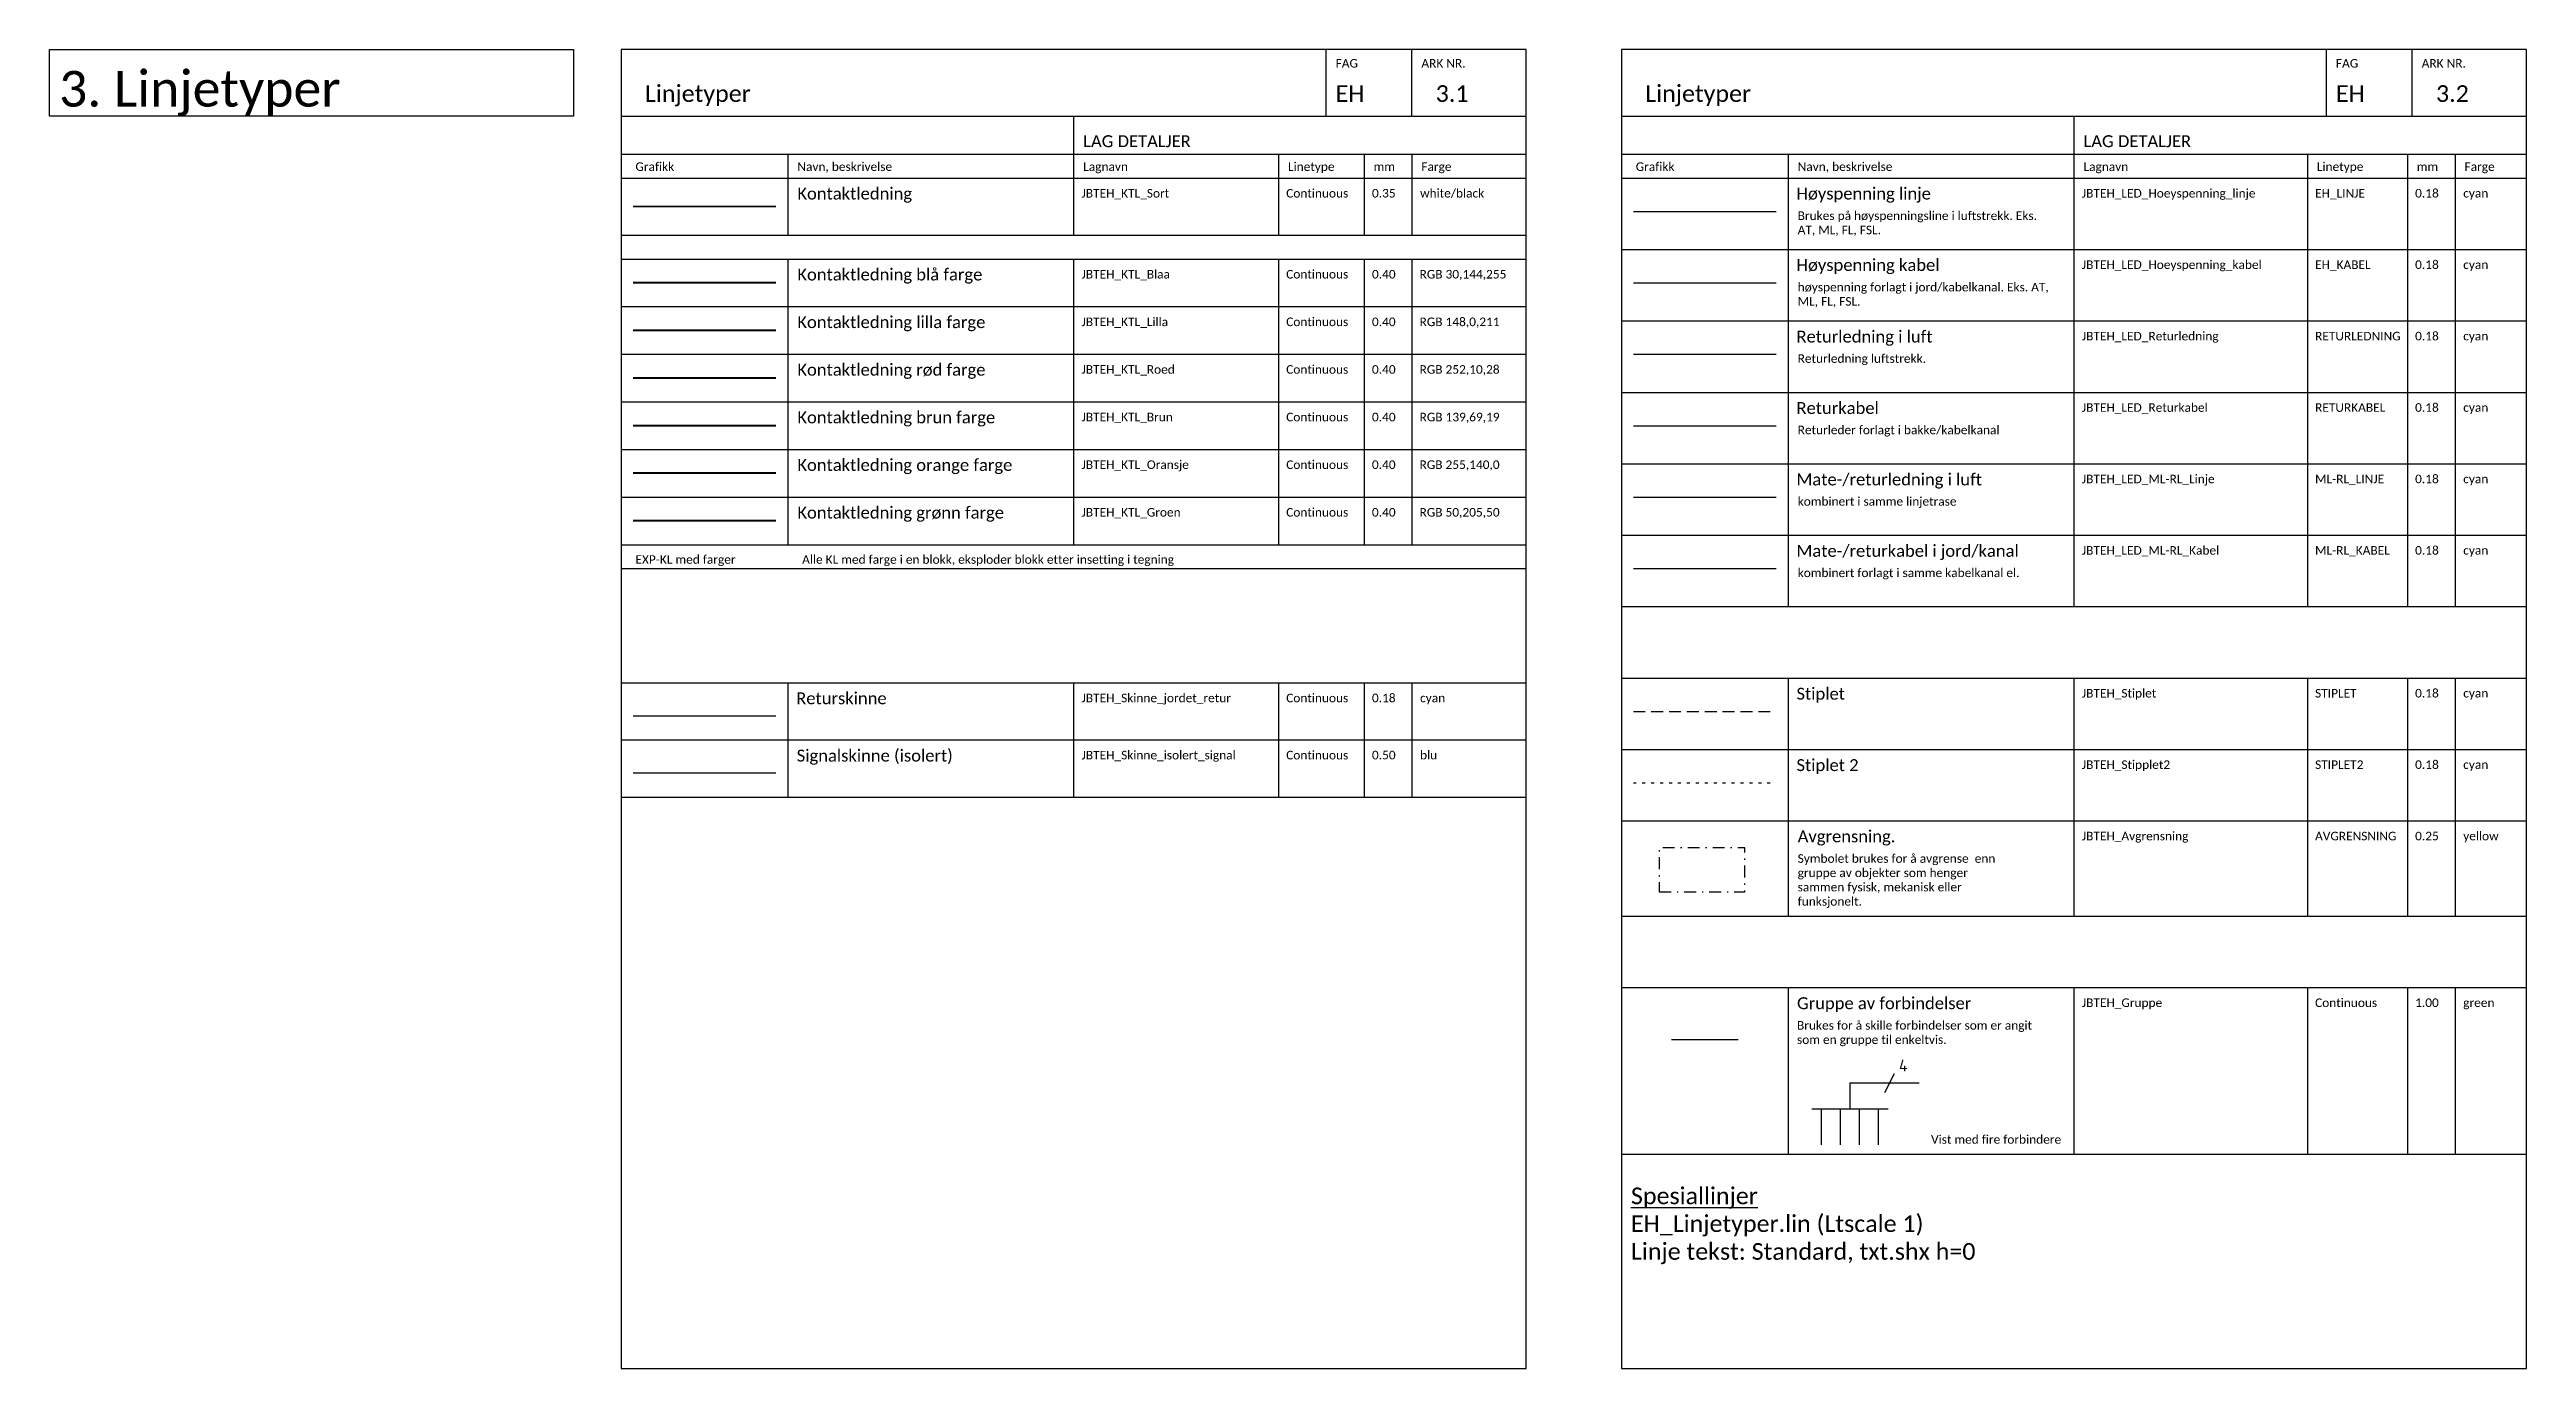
# Model space of a CAD drawing. Header units: metres. Extents: x -951 to 2504, y -1674 to 782.
# Drawn here: x 1136 to 1656, y -396 to -119 of the extents above; entities that cross this region are included whole.
import ezdxf
from ezdxf.lldxf.tags import DXFTag

# ---------------------------------------------------------------- set-up
doc = ezdxf.new("R2010")
doc.units = ezdxf.units.M
for name, pattern in [('AVGRENSNING', [5.25, 2.5, -1.25, 0.25, -1.25]), ('STIPLET', [3.75, 2.5, -1.25]), ('STIPLET2', [1.875, 0.625, -1.25])]:
    doc.linetypes.add(name, pattern=pattern)
doc.layers.get('0').update_dxf_attribs({"color": 211})
for name, color, linetype in [('JBTEH_ATT_Tekst', 2, 'Continuous'), ('JBTEH_Avgrensning', 2, 'AVGRENSNING'), ('JBTEH_Gruppe', 3, 'Continuous'), ('JBTEH_Komponenter', 4, 'Continuous'), ('JBTEH_LED_Hoeyspenning_kabel', 4, 'KABEL2'), ('JBTEH_LED_Hoeyspenning_linje', 4, 'KABEL'), ('JBTEH_LED_ML-RL_Kabel', 4, 'ML-RL_KABEL'), ('JBTEH_LED_ML-RL_Linje', 4, 'ML-RL_LINJE'), ('JBTEH_LED_Returkabel', 4, 'RETURKABEL'), ('JBTEH_LED_Returledning', 4, 'RETURLEDNING'), ('JBTEH_Skinne_isolert_signal', 240, 'Continuous'), ('JBTEH_Skinne_jordet_retur', 4, 'Continuous'), ('JBTEH_Stiplet', 4, 'STIPLET'), ('JBTEH_Stiplet2', 4, 'STIPLET2'), ('RAMME', 5, 'Continuous'), ('RAMME SYMBOLER', 4, 'Continuous'), ('RAMME TEKST', 7, 'Continuous')]:
    doc.layers.add(name, color=color, linetype=linetype)
for name, color, linetype, lineweight, true_color in [('JBTEH_KTL_Blaa', 7, 'Continuous', 40, 0x1e90ff), ('JBTEH_KTL_Brun', 7, 'Continuous', 40, 0x8b4513), ('JBTEH_KTL_Groen', 7, 'Continuous', 40, 0x32cd32), ('JBTEH_KTL_Lilla', 7, 'Continuous', 40, 0x9400d3), ('JBTEH_KTL_Oransje', 7, 'Continuous', 40, 0xff8c00), ('JBTEH_KTL_Roed', 7, 'Continuous', 40, 0xfc0a1c)]:
    doc.layers.add(name, color=color, linetype=linetype, lineweight=lineweight, true_color=true_color)
doc.layers.add('JBTEH_KTL_Sort', color=7, linetype='Continuous', lineweight=35)
doc.styles.add('Calibri', font='calibri.ttf')
doc.styles.add('ISO25', font='iso3098.shx', dxfattribs={"height": 2.5})
doc.linetypes.add('KABEL', pattern='A,0.3,-0.001,0.3,-0.001,0.3,-0.001,["x",Standard,S=0.25,R=0,X=0,Y=-0.08],-0.001', length=0.904)
doc.linetypes.add('KABEL2', pattern='A,0.3,-0.1,0.3,-0.1,0.3,-0.1,["x",Standard,S=0.25,R=0,X=0,Y=-0.08],-0.1', length=1.3)
tags = doc.linetypes.add('ML-RL_KABEL', pattern='A,1.5,-0.7,1,[133,ltypeshp,S=0.5,R=0,X=0,Y=0],-1,1,-0.7,1.5,["x",Standard,S=1.5,R=360,X=0,Y=-0.5],2.25', length=9.65).pattern_tags.tags
tags[22] = DXFTag(74, 10)
tags = doc.linetypes.add('ML-RL_LINJE', pattern='A,3.2,[133,ltypeshp,S=0.5,R=0,X=0,Y=0],-1,3.2,["x",Standard,S=1.5,R=360,X=0,Y=-0.5],2.25', length=9.65).pattern_tags.tags
tags[14] = DXFTag(74, 10)
doc.linetypes.add('RETURKABEL', pattern='A,1.5,-0.7,1,[133,ltypeshp,S=0.5,R=0,X=0,Y=0],-1,1,-0.7,1.5', length=7.4)
doc.linetypes.add('RETURLEDNING', pattern='A,3.2,[133,ltypeshp,S=0.5,R=0,X=0,Y=0],-1,3.2', length=7.4)

msp = doc.modelspace()

# ---------------------------------------------------------------- texts
at = {"layer": 'RAMME TEKST', "style": 'Calibri'}
for s, height, p in [('3. Linjetyper', 7.5, (1137.62, -131)), ('Høyspenning linje', 2.5, (1502.37, -150.5)), ('Høyspenning kabel', 2.5, (1502.37, -165.5)), ('Returledning i luft', 2.5, (1502.37, -180.54)), ('Returkabel', 2.5, (1502.37, -195.54)), ('Mate-/returledning i luft', 2.5, (1502.37, -210.54)), ('Mate-/returkabel i jord/kanal', 2.5, (1502.37, -225.54)), ('Returskinne', 2.5, (1292.37, -256.5)), ('Stiplet', 2.5, (1502.37, -255.54)), ('Signalskinne (isolert)', 2.5, (1292.48, -268.54)), ('Stiplet 2', 2.5, (1502.37, -270.54)), ('Avgrensning.', 2.5, (1502.62, -285.5))]:
    msp.add_text(s, height=height, dxfattribs=at).set_placement(p)
at = {"layer": 'RAMME TEKST', "linetype": 'ByBlock', "style": 'Calibri'}
for s, height, p in [('FAG', 1.8, (1405.62, -122.8)), ('ARK NR.', 1.8, (1423.62, -122.8)), ('FAG', 1.8, (1615.62, -122.8)), ('ARK NR.', 1.8, (1633.62, -122.8)), ('Linjetyper', 3.5, (1260.62, -130)), ('EH', 3.5, (1405.62, -130)), ('3.1', 3.5, (1426.62, -130)), ('Linjetyper', 3.5, (1470.62, -130)), ('EH', 3.5, (1615.62, -130)), ('3.2', 3.5, (1636.62, -130)), ('LAG DETALJER', 2.5, (1352.62, -139.5)), ('LAG DETALJER', 2.5, (1562.62, -139.5)), ('Grafikk', 1.8, (1258.62, -144.5)), ('Navn, beskrivelse', 1.8, (1292.62, -144.5)), ('Lagnavn', 1.8, (1352.62, -144.5)), ('Linetype', 1.8, (1395.62, -144.5)), ('mm', 1.8, (1413.6, -144.5)), ('Farge', 1.8, (1423.62, -144.5)), ('Grafikk', 1.8, (1468.62, -144.5)), ('Navn, beskrivelse', 1.8, (1502.62, -144.5)), ('Lagnavn', 1.8, (1562.62, -144.5)), ('Linetype', 1.8, (1611.62, -144.5)), ('mm', 1.8, (1632.6, -144.5)), ('Farge', 1.8, (1642.62, -144.5)), ('Kontaktledning', 2.5, (1292.62, -150.5)), ('JBTEH_KTL_Sort', 1.8, (1352.28, -150.09)), ('Continuous', 1.8, (1395.24, -150.09)), ('0.35', 1.8, (1413.24, -150.08)), ('white/black', 1.8, (1423.34, -150.08)), ('JBTEH_LED_Hoeyspenning_linje', 1.8, (1562.28, -150.09)), ('EH_LINJE', 1.8, (1611.24, -150.09)), ('0.18', 1.8, (1632.24, -150.08)), ('cyan', 1.8, (1642.34, -150.08)), ('Kontaktledning blå farge', 2.5, (1292.62, -167.5)), ('JBTEH_KTL_Blaa', 1.8, (1352.28, -167.09)), ('Continuous', 1.8, (1395.24, -167.09)), ('0.40', 1.8, (1413.24, -167.09)), ('RGB 30,144,255', 1.8, (1423.24, -167.09)), ('JBTEH_LED_Hoeyspenning_kabel', 1.8, (1562.28, -165.09)), ('EH_KABEL', 1.8, (1611.24, -165.09)), ('0.18', 1.8, (1632.24, -165.08)), ('cyan', 1.8, (1642.34, -165.08)), ('Kontaktledning lilla farge', 2.5, (1292.62, -177.5)), ('JBTEH_KTL_Lilla', 1.8, (1352.28, -177.09)), ('Continuous', 1.8, (1395.24, -177.09)), ('0.40', 1.8, (1413.24, -177.09)), ('RGB 148,0,211', 1.8, (1423.24, -177.09)), ('JBTEH_LED_Returledning', 1.8, (1562.28, -180.09)), ('RETURLEDNING', 1.8, (1611.24, -180.09)), ('0.18', 1.8, (1632.24, -180.08)), ('cyan', 1.8, (1642.34, -180.08)), ('Kontaktledning rød farge', 2.5, (1292.62, -187.5)), ('JBTEH_KTL_Roed', 1.8, (1352.28, -187.09)), ('Continuous', 1.8, (1395.24, -187.09)), ('0.40', 1.8, (1413.24, -187.09)), ('RGB 252,10,28', 1.8, (1423.24, -187.09)), ('Kontaktledning brun farge', 2.5, (1292.62, -197.5)), ('JBTEH_KTL_Brun', 1.8, (1352.28, -197.09)), ('Continuous', 1.8, (1395.24, -197.09)), ('0.40', 1.8, (1413.24, -197.09)), ('RGB 139,69,19', 1.8, (1423.24, -197.09)), ('JBTEH_LED_Returkabel', 1.8, (1562.28, -195.09)), ('RETURKABEL', 1.8, (1611.24, -195.09)), ('0.18', 1.8, (1632.24, -195.08)), ('cyan', 1.8, (1642.34, -195.08)), ('Kontaktledning orange farge', 2.5, (1292.62, -207.5)), ('JBTEH_KTL_Oransje', 1.8, (1352.28, -207.09)), ('Continuous', 1.8, (1395.24, -207.09)), ('0.40', 1.8, (1413.24, -207.09)), ('RGB 255,140,0', 1.8, (1423.24, -207.09)), ('JBTEH_LED_ML-RL_Linje', 1.8, (1562.28, -210.09)), ('ML-RL_LINJE', 1.8, (1611.24, -210.09)), ('0.18', 1.8, (1632.24, -210.08)), ('cyan', 1.8, (1642.34, -210.08)), ('Kontaktledning grønn farge', 2.5, (1292.62, -217.5)), ('JBTEH_KTL_Groen', 1.8, (1352.28, -217.09)), ('Continuous', 1.8, (1395.24, -217.09)), ('0.40', 1.8, (1413.24, -217.09)), ('RGB 50,205,50', 1.8, (1423.24, -217.09)), ('JBTEH_LED_ML-RL_Kabel', 1.8, (1562.28, -225.09)), ('ML-RL_KABEL', 1.8, (1611.24, -225.09)), ('0.18', 1.8, (1632.24, -225.08)), ('EXP-KL med farger', 1.8, (1258.62, -227)), ('Alle KL med farge i en blokk, eksploder blokk etter insetting i tegning', 1.8, (1293.62, -227)), ('cyan', 1.8, (1642.34, -225.08)), ('JBTEH_Skinne_jordet_retur', 1.8, (1352.28, -256.09)), ('Continuous', 1.8, (1395.24, -256.09)), ('0.18', 1.8, (1413.24, -256.08)), ('cyan', 1.8, (1423.34, -256.08)), ('JBTEH_Stiplet', 1.8, (1562.28, -255.09)), ('STIPLET', 1.8, (1611.24, -255.09)), ('0.18', 1.8, (1632.24, -255.08)), ('cyan', 1.8, (1642.34, -255.08)), ('JBTEH_Skinne_isolert_signal', 1.8, (1352.28, -268.09)), ('Continuous', 1.8, (1395.24, -268.09)), ('0.50', 1.8, (1413.24, -268.08)), ('blu', 1.8, (1423.34, -268.08)), ('JBTEH_Stipplet2', 1.8, (1562.28, -270.09)), ('STIPLET2', 1.8, (1611.24, -270.09)), ('0.18', 1.8, (1632.24, -270.08)), ('cyan', 1.8, (1642.34, -270.08)), ('JBTEH_Avgrensning', 1.8, (1562.28, -285.09)), ('AVGRENSNING', 1.8, (1611.24, -285.09)), ('0.25', 1.8, (1632.24, -285.08)), ('yellow', 1.8, (1642.34, -285.08)), ('JBTEH_Gruppe', 1.8, (1562.28, -320.09)), ('Continuous', 1.8, (1611.24, -320.09)), ('1.00', 1.8, (1632.24, -320.08)), ('green', 1.8, (1642.34, -320.08))]:
    msp.add_text(s, height=height, dxfattribs=at).set_placement(p)
at = {"layer": 'RAMME TEKST', "linetype": 'ByBlock', "attachment_point": 1, "style": 'Calibri'}
for s, width, insert, char_height in [('Brukes på høyspenningsline i luftstrekk. Eks. AT, ML, FL, FSL.', 53, (1502.62, -153), 1.8), ('høyspenning forlagt i jord/kabelkanal. Eks. AT, ML, FL, FSL.', 53, (1502.62, -168), 1.8), ('Returledning luftstrekk.', 53, (1502.62, -183), 1.8), ('Returleder forlagt i bakke/kabelkanal', 53, (1502.62, -198), 1.8), ('{\\W1;kombinert i samme linjetrase}', 58, (1502.62, -213), 1.8), ('kombinert forlagt i samme kabelkanal el.', 58, (1502.62, -228), 1.8), ('Symbolet brukes for å avgrense  enn gruppe av objekter som henger sammen fysisk, mekanisk eller funksjonelt.', 46, (1502.62, -288), 1.8), ('Brukes for å skille forbindelser som er angit som en gruppe til enkeltvis.', 53, (1502.48, -323.04), 1.8), ('Vist med fire forbindere', 30.7302, (1530.62, -347), 1.8), ('{\\LSpesiallinjer\\P}EH_Linjetyper.lin (Ltscale 1) \\PLinje tekst: Standard, txt.shx h=0', 79.0763, (1467.62, -358), 3.5)]:
    msp.add_mtext_dynamic_manual_height_columns(s, width=width, gutter_width=6.5, heights=[0], dxfattribs=dict(at, insert=insert, char_height=char_height))
at = {"layer": 'RAMME TEKST', "insert": (1502.48, -318.04), "char_height": 2.5, "width": 58.1412, "attachment_point": 1, "style": 'Calibri'}
msp.add_mtext('Gruppe av forbindelser', dxfattribs=at)

# ---------------------------------------------------------------- blocks, each defined once
blk = doc.blocks.new('EXP_KL med farge')
at = {"layer": 'JBTEH_KTL_Blaa'}
blk.add_line((32.5, 55), (2.5, 55), dxfattribs=at)
at = {"layer": 'JBTEH_KTL_Brun'}
blk.add_line((32.5, 25), (2.5, 25), dxfattribs=at)
at = {"layer": 'JBTEH_KTL_Groen'}
blk.add_line((32.5, 5), (2.5, 5), dxfattribs=at)
at = {"layer": 'JBTEH_KTL_Lilla'}
blk.add_line((32.5, 45), (2.5, 45), dxfattribs=at)
at = {"layer": 'JBTEH_KTL_Oransje'}
blk.add_line((32.5, 15), (2.5, 15), dxfattribs=at)
at = {"layer": 'JBTEH_KTL_Roed'}
blk.add_line((32.5, 35), (2.5, 35), dxfattribs=at)
blk = doc.blocks.new('EH_Gr_forbindelser')
at = {"layer": 'JBTEH_Komponenter'}
blk.add_line((-1, -2), (1, 2), dxfattribs=at)
at = {"layer": 'JBTEH_ATT_Tekst', "style": 'ISO25'}
blk.add_attdef('ANTALL', (1.96, 2.38), '', height=2.5, dxfattribs=at)
blk = doc.blocks.new('EXP-Gruppe av forbindelser')
at = {"layer": 'JBTEH_Gruppe'}
blk.add_line((0, 0), (16, 0), dxfattribs=at)
at = {"layer": 'JBTEH_LED_Hoeyspenning_kabel', "ltscale": 5, "flags": 128}
blk.add_lwpolyline([(8, 0), (8, 5.48), (22.5, 5.48)], dxfattribs=at)
at = {"layer": 'JBTEH_LED_Hoeyspenning_kabel', "ltscale": 5}
for points in [[(2, -7.5), (2, 0)], [(6, -7.5), (6, 0)], [(10, -7.5), (10, 0)], [(14, -7.5), (14, 0)]]:
    blk.add_lwpolyline(points, dxfattribs=at)
at = {"layer": 'RAMME SYMBOLER'}
blk.add_blockref('EH_Gr_forbindelser', (16.31, 5.48), dxfattribs=at).add_auto_attribs({'ANTALL': '4'})

# ---------------------------------------------------------------- linework, layer by layer
at = {"layer": 'JBTEH_Avgrensning', "flags": 128}
msp.add_lwpolyline([(1473.54, -295.9), (1491.54, -295.9), (1491.54, -286.65), (1473.54, -286.65)], close=True, dxfattribs=at)
at = {"layer": 'JBTEH_Gruppe'}
msp.add_line((1490.12, -327), (1476.12, -327), dxfattribs=at)
at = {"layer": 'JBTEH_KTL_Sort'}
msp.add_line((1288.12, -152), (1258.12, -152), dxfattribs=at)
at = {"layer": 'JBTEH_LED_Hoeyspenning_kabel', "ltscale": 5}
msp.add_line((1468.12, -168), (1498.12, -168), dxfattribs=at)
at = {"layer": 'JBTEH_LED_Hoeyspenning_linje', "ltscale": 5}
msp.add_line((1468.12, -153), (1498.12, -153), dxfattribs=at)
at = {"layer": 'JBTEH_LED_ML-RL_Kabel'}
msp.add_line((1468.12, -228), (1498.12, -228), dxfattribs=at)
at = {"layer": 'JBTEH_LED_ML-RL_Linje'}
msp.add_line((1468.12, -213), (1498.12, -213), dxfattribs=at)
at = {"layer": 'JBTEH_LED_Returkabel'}
msp.add_line((1468.12, -198), (1498.12, -198), dxfattribs=at)
at = {"layer": 'JBTEH_LED_Returledning'}
msp.add_line((1468.12, -183), (1498.12, -183), dxfattribs=at)
at = {"layer": 'JBTEH_Skinne_isolert_signal'}
msp.add_line((1288.12, -271), (1258.12, -271), dxfattribs=at)
at = {"layer": 'JBTEH_Skinne_jordet_retur'}
msp.add_line((1288.12, -259), (1258.12, -259), dxfattribs=at)
at = {"layer": 'JBTEH_Stiplet'}
msp.add_line((1468.12, -258), (1498.12, -258), dxfattribs=at)
msp.add_line((1468.12, -258), (1498.12, -258), dxfattribs=at)
at = {"layer": 'JBTEH_Stiplet2'}
msp.add_line((1468.12, -273), (1498.12, -273), dxfattribs=at)
at = {"layer": 'RAMME'}
for points in [[(1135.62, -119), (1245.62, -119), (1245.62, -133), (1135.62, -133)], [(1135.62, -119), (1245.62, -119), (1245.62, -133), (1135.62, -133)], [(1445.62, -119), (1255.62, -119), (1255.62, -396), (1445.62, -396)], [(1655.62, -119), (1465.62, -119), (1465.62, -396), (1655.62, -396)]]:
    msp.add_lwpolyline(points, close=True, dxfattribs=at)
for points in [[(1255.62, -133), (1445.62, -133)], [(1465.62, -133), (1655.62, -133)]]:
    msp.add_lwpolyline(points, dxfattribs=at)
at = {"layer": 'RAMME SYMBOLER'}
for p, q in [((1403.62, -133), (1403.62, -119)), ((1421.62, -133), (1421.62, -119)), ((1613.62, -133), (1613.62, -119)), ((1631.62, -133), (1631.62, -119)), ((1350.62, -133), (1350.62, -158)), ((1560.62, -133), (1560.62, -236)), ((1255.62, -141), (1445.62, -141)), ((1290.62, -141), (1290.62, -158)), ((1393.62, -141), (1393.62, -158)), ((1411.62, -141), (1411.62, -158)), ((1421.62, -141), (1421.62, -158)), ((1465.62, -141), (1655.62, -141)), ((1500.62, -141), (1500.62, -236)), ((1609.62, -141), (1609.62, -236)), ((1630.62, -141), (1630.62, -236)), ((1640.62, -141), (1640.62, -236)), ((1255.62, -146), (1445.62, -146)), ((1465.62, -146), (1655.62, -146)), ((1255.62, -158), (1445.62, -158)), ((1465.62, -161), (1655.62, -161)), ((1255.62, -163), (1445.62, -163)), ((1290.62, -163), (1290.62, -223)), ((1350.62, -163), (1350.62, -223)), ((1393.62, -163), (1393.62, -223)), ((1411.62, -163), (1411.62, -223)), ((1421.62, -163), (1421.62, -223)), ((1255.62, -173), (1445.62, -173)), ((1465.62, -176), (1655.62, -176)), ((1255.62, -183), (1445.62, -183)), ((1465.62, -191), (1655.62, -191)), ((1255.62, -193), (1445.62, -193)), ((1255.62, -203), (1445.62, -203)), ((1465.62, -206), (1655.62, -206)), ((1255.62, -213), (1445.62, -213)), ((1255.62, -223), (1445.62, -223)), ((1465.62, -221), (1655.62, -221)), ((1255.62, -228), (1445.62, -228)), ((1465.62, -236), (1655.62, -236)), ((1255.62, -252), (1445.62, -252)), ((1290.62, -252), (1290.62, -276)), ((1350.62, -252), (1350.62, -276)), ((1393.62, -252), (1393.62, -276)), ((1411.62, -252), (1411.62, -276)), ((1421.62, -252), (1421.62, -276)), ((1465.62, -251), (1655.62, -251)), ((1500.62, -251), (1500.62, -301)), ((1560.62, -251), (1560.62, -301)), ((1609.62, -251), (1609.62, -301)), ((1630.62, -251), (1630.62, -301)), ((1640.62, -251), (1640.62, -301)), ((1255.62, -264), (1445.62, -264)), ((1465.62, -266), (1655.62, -266)), ((1255.62, -276), (1445.62, -276)), ((1465.62, -281), (1655.62, -281)), ((1465.62, -301), (1655.62, -301)), ((1465.62, -316), (1655.62, -316)), ((1500.62, -316), (1500.62, -351)), ((1560.62, -316), (1560.62, -351)), ((1609.62, -316), (1609.62, -351)), ((1630.62, -316), (1630.62, -351)), ((1640.62, -316), (1640.62, -351)), ((1465.62, -351), (1655.62, -351))]:
    msp.add_line(p, q, dxfattribs=at)

# ---------------------------------------------------------------- block references
msp.add_blockref('EXP_KL med farge', (1255.62, -223))
at = {"layer": 'JBTEH_Stiplet2'}
msp.add_blockref('EXP-Gruppe av forbindelser', (1505.62, -341.5), dxfattribs=at)

msp.set_redraw_order([(e.dxf.handle, doc.entitydb.next_handle()) for e in msp.query("TEXT MTEXT ATTDEF DIMENSION ARC_DIMENSION")])  # texts and dimensions are drawn at this point

doc.saveas('drawing.dxf')
